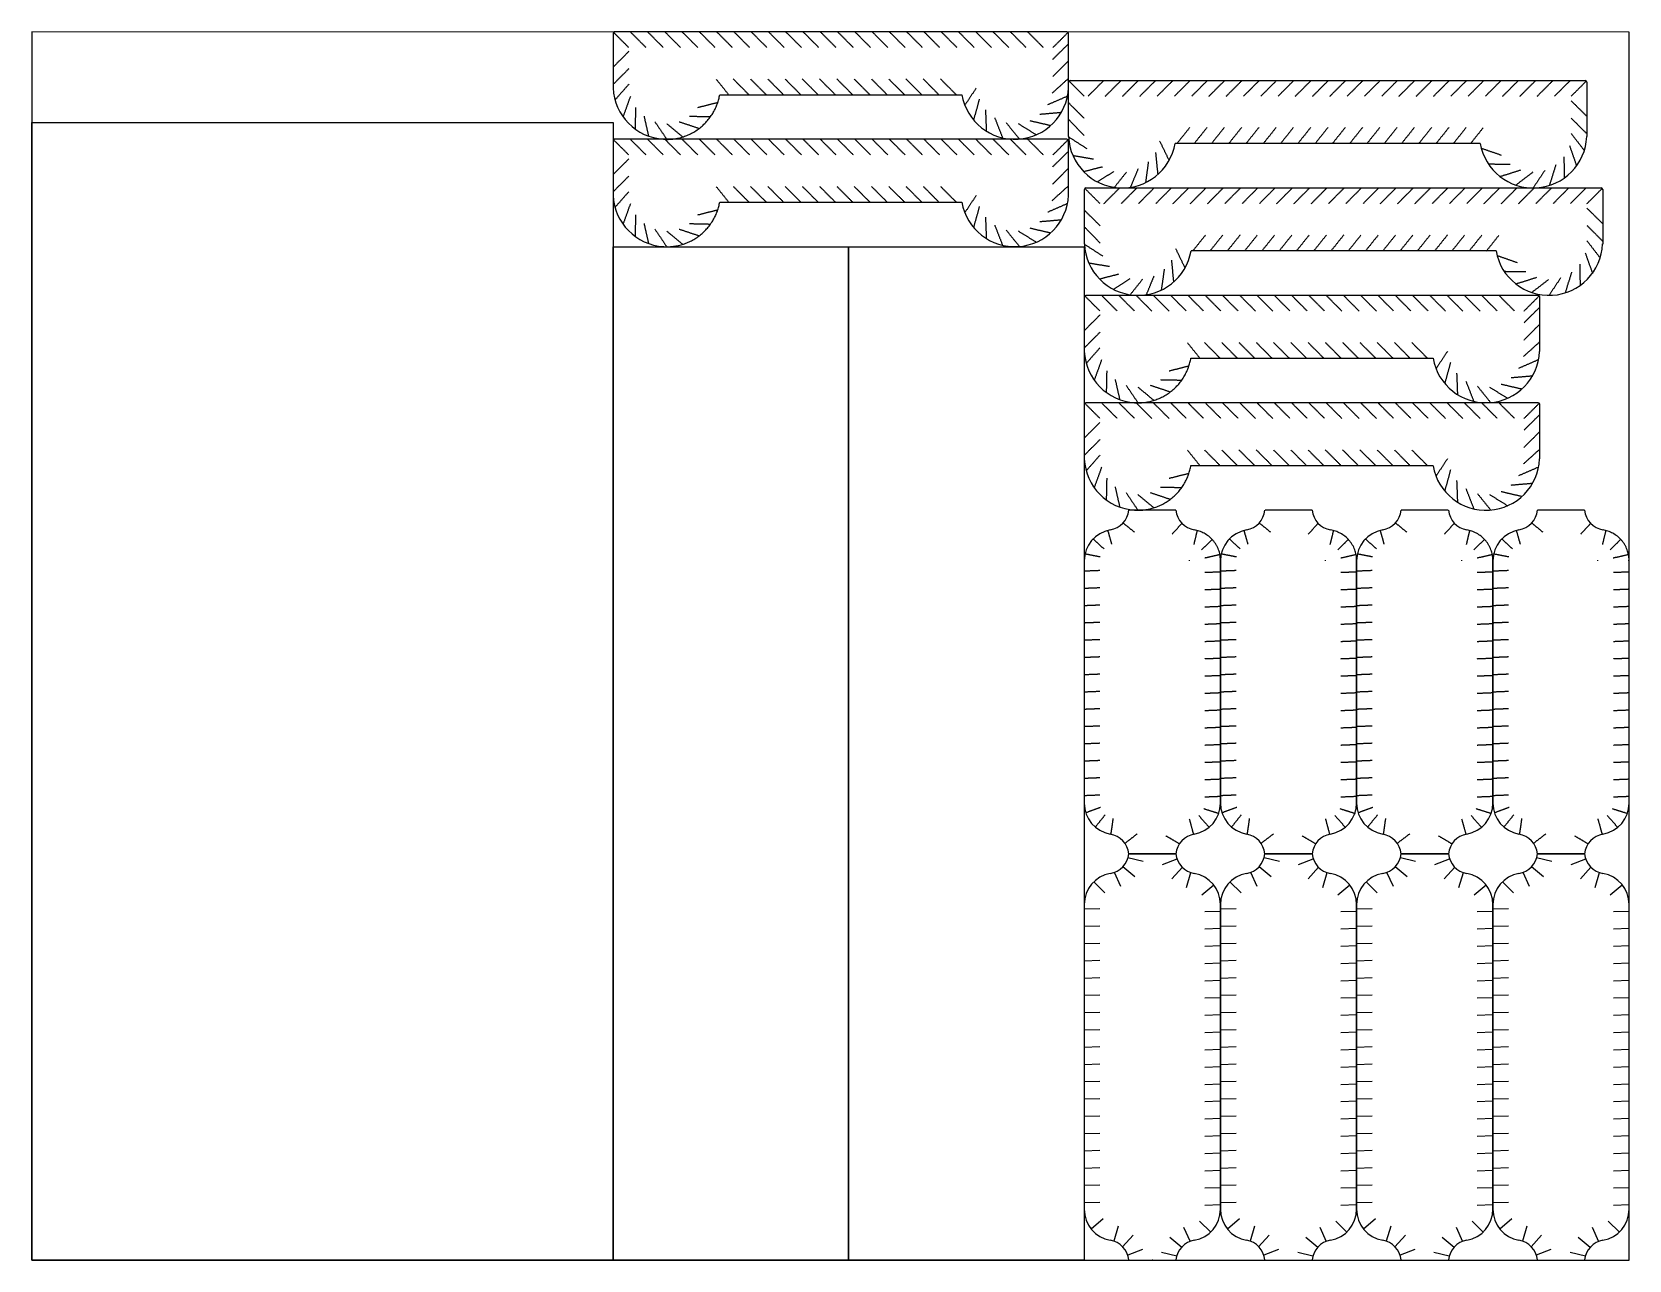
# Model space of a CAD drawing. Header units: millimetres. Extents: x 25101 to 26118, y 707 to 1489.
import ezdxf

# ---------------------------------------------------------------- set-up
doc = ezdxf.new("R2010")
doc.units = ezdxf.units.MM
doc.header["$MEASUREMENT"] = 0
doc.layers.add('Default', color=18, linetype='Continuous', true_color=0x000000)

msp = doc.modelspace()

# ---------------------------------------------------------------- linework, layer by layer
at = {"layer": 'Default'}
for p, q in [((25470.9, 1488.2), (25470.9, 1453.5)), ((25759.9, 1489.2), (25471.9, 1489.2)), ((25760.9, 1453.5), (25760.9, 1488.2)), ((25760.9, 1422.5), (25760.9, 1457.2)), ((25761.9, 1458.2), (26089.9, 1458.2)), ((26090.9, 1457.2), (26090.9, 1422.5)), ((25538.8, 1449.2), (25693, 1449.2)), ((25470.9, 1419.8), (25470.9, 1385.1)), ((25759.9, 1420.8), (25471.9, 1420.8)), ((25760.9, 1385.1), (25760.9, 1419.8)), ((26023, 1418.2), (25828.8, 1418.2)), ((25771, 1354.1), (25771, 1388.8)), ((25772, 1389.8), (26100, 1389.8)), ((26101, 1388.8), (26101, 1354.1)), ((25538.8, 1380.8), (25693, 1380.8)), ((26033.1, 1349.8), (25838.9, 1349.8)), ((25770.9, 1320.4), (25770.9, 1285.7)), ((26059.9, 1321.4), (25771.9, 1321.4)), ((26060.9, 1285.7), (26060.9, 1320.4)), ((25838.8, 1281.4), (25993, 1281.4)), ((25770.9, 1252), (25770.9, 1217.3)), ((26059.9, 1253), (25771.9, 1253)), ((26060.9, 1217.3), (26060.9, 1252)), ((25838.8, 1213), (25993, 1213)), ((25770.9, 1152.8), (25770.9, 1152.8)), ((25770.9, 1152.3), (25770.9, 998)), ((25857.6, 1152.8), (25857.6, 1152.8)), ((25857.6, 1152.8), (25857.6, 1152.8)), ((25857.6, 998), (25857.6, 1152.3)), ((25857.6, 1152.3), (25857.6, 998)), ((25944.3, 1152.8), (25944.3, 1152.8)), ((25944.3, 1152.8), (25944.3, 1152.8)), ((25944.3, 998), (25944.3, 1152.3)), ((25944.3, 1152.3), (25944.3, 998)), ((26031.1, 1152.8), (26031.1, 1152.8)), ((26031.1, 1152.8), (26031.1, 1152.8)), ((26031.1, 998), (26031.1, 1152.3)), ((26031.1, 1152.3), (26031.1, 998)), ((26117.8, 1152.8), (26117.8, 1152.8)), ((26117.8, 998), (26117.8, 1152.3)), ((25819.3, 965.8), (25809.3, 965.8)), ((25906, 965.8), (25896, 965.8)), ((25992.7, 965.8), (25982.7, 965.8)), ((26079.4, 965.8), (26069.4, 965.8)), ((25770.9, 933.5), (25770.9, 739.3)), ((25857.6, 933.5), (25857.6, 739.3)), ((25857.6, 739.3), (25857.6, 933.5)), ((25944.3, 933.5), (25944.3, 739.3)), ((25944.3, 739.3), (25944.3, 933.5)), ((26031.1, 933.5), (26031.1, 739.3)), ((26031.1, 739.3), (26031.1, 933.5)), ((26117.8, 739.3), (26117.8, 933.5))]:
    msp.add_line(p, q, dxfattribs=at)
for points in [[(26117.8, 707), (26117.8, 1489.1), (25100.9, 1489.2), (25100.9, 707), (26117.8, 707)], [(25470.9, 1431.5), (25470.9, 707), (25100.9, 707), (25100.9, 1431.5), (25470.9, 1431.5)], [(25620.9, 1352.4), (25620.9, 707), (25470.9, 707), (25470.9, 1352.4), (25620.9, 1352.4)], [(25770.9, 1352.4), (25770.9, 707), (25620.9, 707), (25620.9, 1352.4), (25770.9, 1352.4)], [(25829.3, 1184.5), (25799.2, 1184.5)], [(25916, 1184.5), (25886, 1184.5)], [(26002.7, 1184.5), (25972.7, 1184.5)], [(26089.5, 1184.5), (26059.4, 1184.5)], [(25803.1, 951.1), (25795.5, 957.5)], [(25808.5, 960.9), (25798.7, 963.2)], [(25799.2, 965.8), (25829.3, 965.8)], [(25829.3, 965.8), (25799.2, 965.8)], [(25809.3, 965.8), (25819.3, 965.8)], [(25820.7, 958.9), (25830, 962.6)], [(25826.7, 949.7), (25833.4, 957.2)], [(25889.9, 951.1), (25882.2, 957.5)], [(25895.2, 960.9), (25885.5, 963.2)], [(25886, 965.8), (25916, 965.8)], [(25916, 965.8), (25886, 965.8)], [(25907.4, 958.9), (25916.7, 962.6)], [(25913.4, 949.7), (25920.1, 957.2)], [(25976.6, 951.1), (25968.9, 957.5)], [(25981.9, 960.9), (25972.2, 963.2)], [(25972.7, 965.8), (26002.7, 965.8)], [(26002.7, 965.8), (25972.7, 965.8)], [(25994.1, 958.9), (26003.4, 962.6)], [(26000.1, 949.7), (26006.8, 957.2)], [(26063.3, 951.1), (26055.6, 957.5)], [(26068.6, 960.9), (26058.9, 963.2)], [(26059.4, 965.8), (26089.5, 965.8)], [(26089.5, 965.8), (26059.4, 965.8)], [(26080.9, 958.9), (26090.2, 962.6)], [(26086.8, 949.7), (26093.5, 957.2)], [(25784.1, 940.8), (25776.9, 947.8)], [(25794.2, 944.8), (25790.2, 953.9)], [(25836.1, 944.2), (25838.8, 953.8)], [(25845.7, 939.5), (25853.4, 945.9)], [(25870.8, 940.8), (25863.6, 947.8)], [(25880.9, 944.8), (25876.9, 953.9)], [(25922.8, 944.2), (25925.5, 953.8)], [(25932.4, 939.5), (25940.1, 945.9)], [(25957.5, 940.8), (25950.3, 947.8)], [(25967.7, 944.8), (25963.6, 953.9)], [(26009.5, 944.2), (26012.3, 953.8)], [(26019.1, 939.5), (26026.8, 945.9)], [(26044.3, 940.8), (26037.1, 947.8)], [(26054.4, 944.8), (26050.3, 953.9)], [(26096.2, 944.2), (26099, 953.8)], [(26105.8, 939.5), (26113.5, 945.9)], [(25780.9, 930.7), (25770.9, 930.4)], [(25847.6, 928.9), (25857.6, 929.3)], [(25867.6, 930.7), (25857.6, 930.4)], [(25934.3, 928.9), (25944.3, 929.3)], [(25954.3, 930.7), (25944.3, 930.4)], [(26021.1, 928.9), (26031.1, 929.3)], [(26041.1, 930.7), (26031.1, 930.4)], [(26107.8, 928.9), (26117.8, 929.3)], [(25780.9, 919.7), (25770.9, 919.4)], [(25847.6, 917.9), (25857.6, 918.3)], [(25867.6, 919.7), (25857.6, 919.4)], [(25934.3, 917.9), (25944.3, 918.3)], [(25954.3, 919.7), (25944.3, 919.4)], [(26021.1, 917.9), (26031.1, 918.3)], [(26041.1, 919.7), (26031.1, 919.4)], [(26107.8, 917.9), (26117.8, 918.3)], [(25780.9, 908.7), (25770.9, 908.4)], [(25847.6, 906.9), (25857.6, 907.3)], [(25867.6, 908.7), (25857.6, 908.4)], [(25934.3, 906.9), (25944.3, 907.3)], [(25954.3, 908.7), (25944.3, 908.4)], [(26021.1, 906.9), (26031.1, 907.3)], [(26041.1, 908.7), (26031.1, 908.4)], [(26107.8, 906.9), (26117.8, 907.3)], [(25780.9, 897.7), (25770.9, 897.4)], [(25847.6, 895.9), (25857.6, 896.3)], [(25867.6, 897.7), (25857.6, 897.4)], [(25934.3, 895.9), (25944.3, 896.3)], [(25954.3, 897.7), (25944.3, 897.4)], [(26021.1, 895.9), (26031.1, 896.3)], [(26041.1, 897.7), (26031.1, 897.4)], [(26107.8, 895.9), (26117.8, 896.3)], [(25780.9, 886.7), (25770.9, 886.4)], [(25847.6, 884.9), (25857.6, 885.3)], [(25867.6, 886.7), (25857.6, 886.4)], [(25934.3, 884.9), (25944.3, 885.3)], [(25954.3, 886.7), (25944.3, 886.4)], [(26021.1, 884.9), (26031.1, 885.3)], [(26041.1, 886.7), (26031.1, 886.4)], [(26107.8, 884.9), (26117.8, 885.3)], [(25780.9, 875.7), (25770.9, 875.4)], [(25867.6, 875.7), (25857.6, 875.4)], [(25954.3, 875.7), (25944.3, 875.4)], [(26041.1, 875.7), (26031.1, 875.4)], [(25780.9, 864.7), (25770.9, 864.4)], [(25847.6, 873.9), (25857.6, 874.3)], [(25867.6, 864.7), (25857.6, 864.4)], [(25934.3, 873.9), (25944.3, 874.3)], [(25954.3, 864.7), (25944.3, 864.4)], [(26021.1, 873.9), (26031.1, 874.3)], [(26041.1, 864.7), (26031.1, 864.4)], [(26107.8, 873.9), (26117.8, 874.3)], [(25847.6, 862.9), (25857.6, 863.3)], [(25934.3, 862.9), (25944.3, 863.3)], [(26021.1, 862.9), (26031.1, 863.3)], [(26107.8, 862.9), (26117.8, 863.3)], [(25780.9, 853.7), (25770.9, 853.4)], [(25847.6, 851.9), (25857.6, 852.3)], [(25867.6, 853.7), (25857.6, 853.4)], [(25934.3, 851.9), (25944.3, 852.3)], [(25954.3, 853.7), (25944.3, 853.4)], [(26021.1, 851.9), (26031.1, 852.3)], [(26041.1, 853.7), (26031.1, 853.4)], [(26107.8, 851.9), (26117.8, 852.3)], [(25780.9, 842.7), (25770.9, 842.4)], [(25847.6, 840.9), (25857.6, 841.3)], [(25867.6, 842.7), (25857.6, 842.4)], [(25934.3, 840.9), (25944.3, 841.3)], [(25954.3, 842.7), (25944.3, 842.4)], [(26021.1, 840.9), (26031.1, 841.3)], [(26041.1, 842.7), (26031.1, 842.4)], [(26107.8, 840.9), (26117.8, 841.3)], [(25780.9, 831.7), (25770.9, 831.4)], [(25847.6, 829.9), (25857.6, 830.3)], [(25867.6, 831.7), (25857.6, 831.4)], [(25934.3, 829.9), (25944.3, 830.3)], [(25954.3, 831.7), (25944.3, 831.4)], [(26021.1, 829.9), (26031.1, 830.3)], [(26041.1, 831.7), (26031.1, 831.4)], [(26107.8, 829.9), (26117.8, 830.3)], [(25780.9, 820.7), (25770.9, 820.4)], [(25847.6, 818.9), (25857.6, 819.3)], [(25867.6, 820.7), (25857.6, 820.4)], [(25934.3, 818.9), (25944.3, 819.3)], [(25954.3, 820.7), (25944.3, 820.4)], [(26021.1, 818.9), (26031.1, 819.3)], [(26041.1, 820.7), (26031.1, 820.4)], [(26107.8, 818.9), (26117.8, 819.3)], [(25780.9, 809.7), (25770.9, 809.4)], [(25847.6, 807.9), (25857.6, 808.3)], [(25867.6, 809.7), (25857.6, 809.4)], [(25934.3, 807.9), (25944.3, 808.3)], [(25954.3, 809.7), (25944.3, 809.4)], [(26021.1, 807.9), (26031.1, 808.3)], [(26041.1, 809.7), (26031.1, 809.4)], [(26107.8, 807.9), (26117.8, 808.3)], [(25780.9, 798.7), (25770.9, 798.4)], [(25847.6, 796.9), (25857.6, 797.3)], [(25867.6, 798.7), (25857.6, 798.4)], [(25934.3, 796.9), (25944.3, 797.3)], [(25954.3, 798.7), (25944.3, 798.4)], [(26021.1, 796.9), (26031.1, 797.3)], [(26041.1, 798.7), (26031.1, 798.4)], [(26107.8, 796.9), (26117.8, 797.3)], [(25780.9, 787.7), (25770.9, 787.4)], [(25847.6, 785.9), (25857.6, 786.3)], [(25867.6, 787.7), (25857.6, 787.4)], [(25934.3, 785.9), (25944.3, 786.3)], [(25954.3, 787.7), (25944.3, 787.4)], [(26021.1, 785.9), (26031.1, 786.3)], [(26041.1, 787.7), (26031.1, 787.4)], [(26107.8, 785.9), (26117.8, 786.3)], [(25780.9, 776.7), (25770.9, 776.4)], [(25847.6, 774.9), (25857.6, 775.3)], [(25867.6, 776.7), (25857.6, 776.4)], [(25934.3, 774.9), (25944.3, 775.3)], [(25954.3, 776.7), (25944.3, 776.4)], [(26021.1, 774.9), (26031.1, 775.3)], [(26041.1, 776.7), (26031.1, 776.4)], [(26107.8, 774.9), (26117.8, 775.3)], [(25780.9, 765.7), (25770.9, 765.4)], [(25847.6, 763.9), (25857.6, 764.3)], [(25867.6, 765.7), (25857.6, 765.4)], [(25934.3, 763.9), (25944.3, 764.3)], [(25954.3, 765.7), (25944.3, 765.4)], [(26021.1, 763.9), (26031.1, 764.3)], [(26041.1, 765.7), (26031.1, 765.4)], [(26107.8, 763.9), (26117.8, 764.3)], [(25780.9, 754.7), (25770.9, 754.4)], [(25847.6, 752.9), (25857.6, 753.3)], [(25867.6, 754.7), (25857.6, 754.4)], [(25934.3, 752.9), (25944.3, 753.3)], [(25954.3, 754.7), (25944.3, 754.4)], [(26021.1, 752.9), (26031.1, 753.3)], [(26041.1, 754.7), (26031.1, 754.4)], [(26107.8, 752.9), (26117.8, 753.3)], [(25780.9, 743.7), (25770.9, 743.4)], [(25867.6, 743.7), (25857.6, 743.4)], [(25954.3, 743.7), (25944.3, 743.4)], [(26041.1, 743.7), (26031.1, 743.4)], [(25783, 733.2), (25775.4, 726.7)], [(25847.6, 741.9), (25857.6, 742.3)], [(25869.7, 733.2), (25862.1, 726.7)], [(25934.3, 741.9), (25944.3, 742.3)], [(25956.4, 733.2), (25948.8, 726.7)], [(26021.1, 741.9), (26031.1, 742.3)], [(26043.1, 733.2), (26035.5, 726.7)], [(26107.8, 741.9), (26117.8, 742.3)], [(25792.6, 728.6), (25789.8, 719)], [(25802, 722.9), (25795.2, 715.5)], [(25834.2, 727.9), (25838.3, 718.8)], [(25844.3, 731.8), (25851.4, 724.8)], [(25879.3, 728.6), (25876.5, 719)], [(25888.7, 722.9), (25881.9, 715.5)], [(25920.9, 727.9), (25925, 718.8)], [(25931, 731.8), (25938.1, 724.8)], [(25966.1, 728.6), (25963.2, 719)], [(25975.4, 722.9), (25968.6, 715.5)], [(26007.6, 727.9), (26011.7, 718.8)], [(26017.8, 731.8), (26024.9, 724.8)], [(26052.8, 728.6), (26050, 719)], [(26062.1, 722.9), (26055.4, 715.5)], [(26094.3, 727.9), (26098.4, 718.8)], [(26104.5, 731.8), (26111.6, 724.8)], [(25807.9, 713.8), (25798.6, 710.1)], [(25820.1, 712), (25829.8, 709.6)], [(25825.3, 721.6), (25833, 715.2)], [(25894.6, 713.8), (25885.3, 710.1)], [(25906.8, 712), (25916.5, 709.6)], [(25912, 721.6), (25919.7, 715.2)], [(25981.3, 713.8), (25972, 710.1)], [(25993.5, 712), (26003.3, 709.6)], [(25998.7, 721.6), (26006.4, 715.2)], [(26068, 713.8), (26058.7, 710.1)], [(26080.3, 712), (26090, 709.6)], [(26085.4, 721.6), (26093.1, 715.2)], [(25117.8, 707), (26117.8, 707)], [(25799.2, 707), (25809.3, 707)], [(25809.3, 707), (25819.3, 707)], [(25819.3, 707), (25829.3, 707)], [(25886, 707), (25896, 707)], [(25896, 707), (25906, 707)], [(25906, 707), (25916, 707)], [(25972.7, 707), (25982.7, 707)], [(25982.7, 707), (25992.7, 707)], [(25992.7, 707), (26002.7, 707)], [(26059.4, 707), (26069.4, 707)], [(26069.4, 707), (26079.4, 707)], [(26079.4, 707), (26089.5, 707)]]:
    msp.add_lwpolyline(points, dxfattribs=at)
for centre, radius, start, end in [((25471.9, 1488.2), 1, 90, 180), ((25759.9, 1488.2), 1, 0, 90), ((25761.9, 1457.2), 1, 90, 180), ((26089.9, 1457.2), 1, 0, 90), ((25471.7, 1453.5), 0.839, 180, 182.9971), ((25505.1, 1455), 34.2, 182.5152, 266.5834), ((25726.7, 1455), 34.2, 189.7618, 357.4997), ((25759.9, 1453.5), 1, 357.4997, 0), ((25471.9, 1419.8), 1, 90, 180), ((25759.9, 1419.8), 1, 0, 90), ((25761.9, 1422.5), 1, 180, 182.5003), ((25795.1, 1424), 34.2, 182.5003, 350.2382), ((26056.7, 1424), 34.2, 189.7618, 357.4997), ((26089.9, 1422.5), 1, 357.4997, 0), ((25471.7, 1385.1), 0.839, 180, 182.9971), ((25505.1, 1386.6), 34.2, 182.5152, 266.5834), ((25726.7, 1386.6), 34.2, 189.7618, 357.4997), ((25759.9, 1385.1), 1, 357.4997, 0), ((25772, 1388.8), 1, 90, 180), ((26100, 1388.8), 1, 0, 90), ((25772, 1354.1), 1, 180, 182.5003), ((25805.2, 1355.6), 34.2, 182.5003, 350.2382), ((26066.8, 1355.6), 34.2, 189.7618, 357.4997), ((26100, 1354.1), 1, 357.4997, 0), ((25771.9, 1320.4), 1, 90, 180), ((26059.9, 1320.4), 1, 0, 90), ((25771.7, 1285.7), 0.839, 180, 182.9971), ((25805.1, 1287.2), 34.2, 182.5152, 266.5834), ((26026.7, 1287.2), 34.2, 189.7618, 357.4997), ((26059.9, 1285.7), 1, 357.4997, 0), ((25771.9, 1252), 1, 90, 180), ((26059.9, 1252), 1, 0, 90), ((25771.7, 1217.3), 0.839, 180, 182.9971), ((25805.1, 1218.7), 34.2, 182.5152, 266.5834), ((26026.7, 1218.7), 34.2, 189.7618, 357.4997), ((26059.9, 1217.3), 1, 357.4997, 0), ((25785.1, 1186), 14.2, 279.7618, 354.1709), ((25843.4, 1186), 14.2, 185.829, 260.2382), ((25871.8, 1186), 14.2, 279.7618, 354.1709), ((25930.1, 1186), 14.2, 185.829, 260.2382), ((25958.5, 1186), 14.2, 279.7618, 354.1709), ((26016.9, 1186), 14.2, 185.829, 260.2382), ((26045.3, 1186), 14.2, 279.7618, 354.1709), ((26103.6, 1186), 14.2, 185.829, 260.2382), ((25790.9, 1152.3), 20, 99.7618, 180), ((25877.6, 1152.3), 20, 99.7618, 180), ((25964.3, 1152.3), 20, 99.7618, 180), ((26051.1, 1152.3), 20, 99.7618, 180), ((1214757.8, 1152.5), 1188986.9, 179.9999884, 180.000011), ((890182, 1152.5), 864344.4, 179.9999841, 180.0000152), ((-1432134.7, 1152.5), 1457992.3, 359.9999911, 0.0000096), ((1214844.5, 1152.5), 1188986.9, 179.9999884, 180.000011), ((890268.7, 1152.5), 864344.4, 179.9999841, 180.0000152), ((-1432048, 1152.5), 1457992.3, 359.9999911, 0.0000096), ((1214931.2, 1152.5), 1188986.9, 179.9999884, 180.000011), ((890355.4, 1152.5), 864344.4, 179.9999841, 180.0000152), ((-1431961.3, 1152.5), 1457992.3, 359.9999911, 0.0000096), ((1215018, 1152.5), 1188986.9, 179.9999884, 180.000011), ((890442.1, 1152.5), 864344.4, 179.9999841, 180.0000152), ((-1431874.6, 1152.5), 1457992.3, 359.9999911, 0.0000096), ((25790.9, 998), 20, 180, 260.2382), ((25837.6, 998), 20, 279.7618, 0), ((25877.6, 998), 20, 180, 260.2382), ((25924.3, 998), 20, 279.7618, 0), ((25964.3, 998), 20, 180, 260.2382), ((26011.1, 998), 20, 279.7618, 0), ((26051.1, 998), 20, 180, 260.2382), ((26097.8, 998), 20, 279.7618, 0), ((25785.1, 964.3), 14.2, 5.829, 80.2382), ((25843.4, 964.3), 14.2, 99.7618, 174.171), ((25871.8, 964.3), 14.2, 5.829, 80.2382), ((25930.1, 964.3), 14.2, 99.7618, 174.171), ((25958.5, 964.3), 14.2, 5.829, 80.2382), ((26016.9, 964.3), 14.2, 99.7618, 174.171), ((26045.3, 964.3), 14.2, 5.829, 80.2382), ((26103.6, 964.3), 14.2, 99.7618, 174.171), ((25785.1, 967.2), 14.2, 279.7618, 354.171), ((25843.4, 967.2), 14.2, 185.829, 260.2382), ((25871.8, 967.2), 14.2, 279.7618, 354.171), ((25930.1, 967.2), 14.2, 185.829, 260.2382), ((25958.5, 967.2), 14.2, 279.7618, 354.171), ((26016.9, 967.2), 14.2, 185.829, 260.2382), ((26045.3, 967.2), 14.2, 279.7618, 354.171), ((26103.6, 967.2), 14.2, 185.829, 260.2382), ((25790.9, 933.5), 20, 99.7618, 180), ((25837.6, 933.5), 20, 360, 80.2382), ((25877.6, 933.5), 20, 99.7618, 180), ((25924.3, 933.5), 20, 360, 80.2382), ((25964.3, 933.5), 20, 99.7618, 180), ((26011.1, 933.5), 20, 360, 80.2382), ((26051.1, 933.5), 20, 99.7618, 180), ((26097.8, 933.5), 20, 360, 80.2382), ((25790.9, 739.3), 20, 180, 260.2382), ((25837.6, 739.3), 20, 279.7618, 0), ((25877.6, 739.3), 20, 180, 260.2382), ((25924.3, 739.3), 20, 279.7618, 0), ((25964.3, 739.3), 20, 180, 260.2382), ((26011.1, 739.3), 20, 279.7618, 0), ((26051.1, 739.3), 20, 180, 260.2382), ((26097.8, 739.3), 20, 279.7618, 0), ((25785.1, 705.6), 14.2, 5.829, 80.2382), ((25843.4, 705.6), 14.2, 99.7618, 174.171), ((25871.8, 705.6), 14.2, 5.829, 80.2382), ((25930.1, 705.6), 14.2, 99.7618, 174.171), ((25958.5, 705.6), 14.2, 5.829, 80.2382), ((26016.9, 705.6), 14.2, 99.7618, 174.171), ((26045.3, 705.6), 14.2, 5.829, 80.2382), ((26103.6, 705.6), 14.2, 99.7618, 174.171)]:
    msp.add_arc(centre, radius, start, end, dxfattribs=at)
for points in [[(25480.9, 1479.2), (25476.1, 1484), (25471.2, 1488.9)], [(25491.9, 1479.2), (25486.9, 1484.2), (25481.9, 1489.2)], [(25502.9, 1479.2), (25497.9, 1484.2), (25492.9, 1489.2)], [(25513.9, 1479.2), (25508.9, 1484.2), (25503.9, 1489.2)], [(25524.9, 1479.2), (25519.9, 1484.2), (25514.9, 1489.2)], [(25535.9, 1479.2), (25530.9, 1484.2), (25525.9, 1489.2)], [(25546.9, 1479.2), (25541.9, 1484.2), (25536.9, 1489.2)], [(25557.9, 1479.2), (25552.9, 1484.2), (25547.9, 1489.2)], [(25568.9, 1479.2), (25563.9, 1484.2), (25558.9, 1489.2)], [(25579.9, 1479.2), (25574.9, 1484.2), (25569.9, 1489.2)], [(25590.9, 1479.2), (25585.9, 1484.2), (25580.9, 1489.2)], [(25601.9, 1479.2), (25596.9, 1484.2), (25591.9, 1489.2)], [(25612.9, 1479.2), (25607.9, 1484.2), (25602.9, 1489.2)], [(25623.9, 1479.2), (25618.9, 1484.2), (25613.9, 1489.2)], [(25634.9, 1479.2), (25629.9, 1484.2), (25624.9, 1489.2)], [(25645.9, 1479.2), (25640.9, 1484.2), (25635.9, 1489.2)], [(25656.9, 1479.2), (25651.9, 1484.2), (25646.9, 1489.2)], [(25667.9, 1479.2), (25662.9, 1484.2), (25657.9, 1489.2)], [(25678.9, 1479.2), (25673.9, 1484.2), (25668.9, 1489.2)], [(25689.9, 1479.2), (25684.9, 1484.2), (25679.9, 1489.2)], [(25700.9, 1479.2), (25695.9, 1484.2), (25690.9, 1489.2)], [(25711.9, 1479.2), (25706.9, 1484.2), (25701.9, 1489.2)], [(25722.9, 1479.2), (25717.9, 1484.2), (25712.9, 1489.2)], [(25733.9, 1479.2), (25728.9, 1484.2), (25723.9, 1489.2)], [(25744.9, 1479.2), (25739.9, 1484.2), (25734.9, 1489.2)], [(25750.9, 1479.2), (25755.8, 1484), (25760.6, 1488.9)], [(25480.9, 1476.7), (25475.9, 1471.7), (25470.9, 1466.7)], [(25750.9, 1471.7), (25755.9, 1476.7), (25760.9, 1481.6)], [(25480.9, 1465.7), (25475.9, 1460.7), (25470.9, 1455.7)], [(25750.9, 1460.7), (25755.9, 1465.8), (25760.9, 1470.8)], [(25480.9, 1455.8), (25476.5, 1450.8), (25472.1, 1445.8)], [(25536.6, 1459), (25540.6, 1454.1), (25544.5, 1449.2)], [(25547.4, 1459.2), (25552.4, 1454.2), (25557.4, 1449.2)], [(25558.4, 1459.2), (25563.4, 1454.2), (25568.4, 1449.2)], [(25569.4, 1459.2), (25574.4, 1454.2), (25579.4, 1449.2)], [(25580.4, 1459.2), (25585.4, 1454.2), (25590.4, 1449.2)], [(25591.4, 1459.2), (25596.4, 1454.2), (25601.4, 1449.2)], [(25602.4, 1459.2), (25607.4, 1454.2), (25612.4, 1449.2)], [(25613.4, 1459.2), (25618.4, 1454.2), (25623.4, 1449.2)], [(25624.4, 1459.2), (25629.4, 1454.2), (25634.4, 1449.2)], [(25635.4, 1459.2), (25640.4, 1454.2), (25645.4, 1449.2)], [(25646.4, 1459.2), (25651.4, 1454.2), (25656.5, 1449.2)], [(25657.4, 1459.2), (25662.4, 1454.2), (25667.4, 1449.2)], [(25668.4, 1459.2), (25673.4, 1454.2), (25678.3, 1449.2)], [(25679.4, 1459.2), (25684.4, 1454.2), (25689.4, 1449.2)], [(25750.5, 1450.2), (25755.7, 1454.9), (25760.9, 1459.6)], [(25770.9, 1448.2), (25766.1, 1453), (25761.2, 1457.9)], [(25773.3, 1448.2), (25778.3, 1453.2), (25783.3, 1458.2)], [(25784.3, 1448.2), (25789.3, 1453.2), (25794.3, 1458.2)], [(25795.3, 1448.2), (25800.3, 1453.2), (25805.3, 1458.2)], [(25806.3, 1448.2), (25811.3, 1453.2), (25816.3, 1458.2)], [(25817.3, 1448.2), (25822.3, 1453.2), (25827.3, 1458.2)], [(25828.3, 1448.2), (25833.3, 1453.2), (25838.3, 1458.2)], [(25839.3, 1448.2), (25844.3, 1453.2), (25849.3, 1458.2)], [(25850.3, 1448.2), (25855.3, 1453.2), (25860.3, 1458.2)], [(25861.3, 1448.2), (25866.3, 1453.2), (25871.3, 1458.2)], [(25872.3, 1448.2), (25877.3, 1453.2), (25882.3, 1458.2)], [(25883.3, 1448.2), (25888.3, 1453.2), (25893.3, 1458.2)], [(25894.3, 1448.2), (25899.3, 1453.2), (25904.3, 1458.2)], [(25905.3, 1448.2), (25910.3, 1453.2), (25915.3, 1458.2)], [(25916.3, 1448.2), (25921.3, 1453.2), (25926.3, 1458.2)], [(25927.3, 1448.2), (25932.3, 1453.2), (25937.3, 1458.2)], [(25938.3, 1448.2), (25943.3, 1453.2), (25948.3, 1458.2)], [(25949.3, 1448.2), (25954.3, 1453.2), (25959.3, 1458.2)], [(25960.3, 1448.2), (25965.3, 1453.2), (25970.3, 1458.2)], [(25971.3, 1448.2), (25976.3, 1453.2), (25981.3, 1458.2)], [(25982.3, 1448.2), (25987.3, 1453.2), (25992.3, 1458.2)], [(25993.3, 1448.2), (25998.3, 1453.2), (26003.3, 1458.2)], [(26004.3, 1448.2), (26009.3, 1453.2), (26014.3, 1458.2)], [(26015.3, 1448.2), (26020.3, 1453.2), (26025.3, 1458.2)], [(26026.3, 1448.2), (26031.3, 1453.2), (26036.3, 1458.2)], [(26037.3, 1448.2), (26042.3, 1453.2), (26047.3, 1458.2)], [(26048.3, 1448.2), (26053.3, 1453.2), (26058.3, 1458.2)], [(26059.3, 1448.2), (26064.3, 1453.2), (26069.3, 1458.2)], [(26070.3, 1448.2), (26075.3, 1453.2), (26080.3, 1458.2)], [(26080.9, 1448.2), (26085.7, 1453), (26090.6, 1457.9)], [(25481.9, 1448.1), (25479.6, 1441.6), (25477.2, 1435.1)], [(25524.9, 1441.1), (25531.2, 1442.7), (25537.6, 1444.3)], [(25702.1, 1453.4), (25698.5, 1448), (25694.9, 1442.5)], [(25704.1, 1446.4), (25702.3, 1439.8), (25700.4, 1433.1)], [(25747.7, 1442.9), (25754, 1445.6), (25760.3, 1448.4)], [(25770.9, 1434.1), (25765.9, 1439.1), (25760.9, 1444)], [(26080.9, 1445.3), (26085.9, 1440.4), (26090.9, 1435.4)], [(25485.2, 1441.1), (25485.1, 1434.2), (25484.9, 1427.3)], [(25490.6, 1435.6), (25492, 1429.2), (25493.5, 1422.8)], [(25519.5, 1435.5), (25526.2, 1435.4), (25533, 1435.2)], [(25708, 1439.6), (25708.3, 1432.8), (25708.5, 1426)], [(25713.9, 1434.5), (25716.4, 1428.1), (25718.9, 1421.7)], [(25742.7, 1436.8), (25749.6, 1437.4), (25756.5, 1438)], [(26080.9, 1434.3), (26085.9, 1429.3), (26090.9, 1424.3)], [(25497.5, 1432), (25501.3, 1426.4), (25505.1, 1420.8)], [(25505.1, 1430.8), (25510.2, 1426.5), (25515.3, 1422.3)], [(25512.9, 1432), (25519.3, 1429.9), (25525.8, 1427.7)], [(25721.2, 1431.4), (25725.4, 1426.1), (25729.7, 1420.9)], [(25728.9, 1430.8), (25734.7, 1427.2), (25740.5, 1423.6)], [(25736.3, 1432.7), (25743, 1431.1), (25749.7, 1429.6)], [(25770.9, 1423.1), (25765.9, 1428.3), (25760.9, 1433.4)], [(25838, 1428.2), (25834, 1423.2), (25830, 1418.2)], [(25849, 1428.2), (25845, 1423.2), (25841, 1418.2)], [(25860, 1428.2), (25856, 1423.2), (25852, 1418.2)], [(25871, 1428.2), (25867, 1423.2), (25863, 1418.2)], [(25882, 1428.2), (25878, 1423.2), (25874, 1418.2)], [(25893, 1428.2), (25889, 1423.2), (25885, 1418.2)], [(25904, 1428.2), (25900, 1423.2), (25896, 1418.2)], [(25915, 1428.2), (25911, 1423.2), (25907, 1418.2)], [(25926, 1428.2), (25922, 1423.2), (25918, 1418.2)], [(25937, 1428.2), (25933, 1423.2), (25929, 1418.2)], [(25948, 1428.2), (25944, 1423.2), (25940, 1418.2)], [(25959, 1428.2), (25955, 1423.2), (25951, 1418.2)], [(25970, 1428.2), (25966, 1423.2), (25962, 1418.2)], [(25981, 1428.2), (25977, 1423.2), (25973, 1418.2)], [(25992, 1428.2), (25988, 1423.2), (25984, 1418.2)], [(26003, 1428.2), (25999, 1423.2), (25995, 1418.2)], [(26014, 1428.2), (26010, 1423.2), (26006, 1418.2)], [(26024.8, 1428), (26020.8, 1423), (26016.8, 1418)], [(26080.9, 1424.5), (26085.1, 1419.1), (26089.3, 1413.6)], [(25480.9, 1410.8), (25476.1, 1415.6), (25471.2, 1420.5)], [(25491.9, 1410.8), (25486.9, 1415.8), (25481.9, 1420.8)], [(25502.9, 1410.8), (25497.9, 1415.8), (25492.9, 1420.8)], [(25513.9, 1410.8), (25508.9, 1415.8), (25503.9, 1420.8)], [(25524.9, 1410.8), (25519.9, 1415.8), (25514.9, 1420.8)], [(25535.9, 1410.8), (25530.9, 1415.8), (25525.9, 1420.8)], [(25546.9, 1410.8), (25541.9, 1415.8), (25536.9, 1420.8)], [(25557.9, 1410.8), (25552.9, 1415.8), (25547.9, 1420.8)], [(25568.9, 1410.8), (25563.9, 1415.8), (25558.9, 1420.8)], [(25579.9, 1410.8), (25574.9, 1415.8), (25569.9, 1420.8)], [(25590.9, 1410.8), (25585.9, 1415.8), (25580.9, 1420.8)], [(25601.9, 1410.8), (25596.9, 1415.8), (25591.9, 1420.8)], [(25612.9, 1410.8), (25607.9, 1415.8), (25602.9, 1420.8)], [(25623.9, 1410.8), (25618.9, 1415.8), (25613.9, 1420.8)], [(25634.9, 1410.8), (25629.9, 1415.8), (25624.9, 1420.8)], [(25645.9, 1410.8), (25640.9, 1415.8), (25635.9, 1420.8)], [(25656.9, 1410.8), (25651.9, 1415.8), (25646.9, 1420.8)], [(25667.9, 1410.8), (25662.9, 1415.8), (25657.9, 1420.8)], [(25678.9, 1410.8), (25673.9, 1415.8), (25668.9, 1420.8)], [(25689.9, 1410.8), (25684.9, 1415.8), (25679.9, 1420.8)], [(25700.9, 1410.8), (25695.9, 1415.8), (25690.9, 1420.8)], [(25711.9, 1410.8), (25706.9, 1415.8), (25701.9, 1420.8)], [(25722.9, 1410.8), (25717.9, 1415.8), (25712.9, 1420.8)], [(25733.9, 1410.8), (25728.9, 1415.8), (25723.9, 1420.8)], [(25744.9, 1410.8), (25739.9, 1415.8), (25734.9, 1420.8)], [(25750.9, 1410.8), (25755.8, 1415.6), (25760.6, 1420.5)], [(25772.7, 1414.7), (25766.8, 1418.5), (25760.9, 1422.3)], [(25818.9, 1419.7), (25821.9, 1413.5), (25824.9, 1407.3)], [(26036.6, 1410.5), (26030.2, 1412.8), (26023.7, 1415)], [(26079.9, 1416.8), (26082.1, 1410.3), (26084.4, 1403.8)], [(25480.9, 1408.3), (25475.9, 1403.3), (25470.9, 1398.3)], [(25750.9, 1403.3), (25755.9, 1408.3), (25760.9, 1413.2)], [(25776.8, 1408.1), (25770.3, 1409.2), (25763.7, 1410.3)], [(25811.7, 1406.4), (25810.8, 1399.7), (25809.9, 1393.1)], [(25816.3, 1412.3), (25817, 1405.3), (25817.7, 1398.3)], [(26042, 1404.7), (26035.2, 1404.8), (26028.3, 1404.9)], [(26071.1, 1404.5), (26069.1, 1397.9), (26067, 1391.3)], [(26076.3, 1409.7), (26076.4, 1402.9), (26076.5, 1396.1)], [(25480.9, 1397.3), (25475.9, 1392.3), (25470.9, 1387.3)], [(25750.9, 1392.3), (25755.9, 1397.4), (25760.9, 1402.4)], [(25782.6, 1403.2), (25776.6, 1401.7), (25770.6, 1400.1)], [(25789.8, 1400.3), (25784.6, 1397), (25779.3, 1393.6)], [(25797.8, 1399.9), (25793.9, 1395), (25790, 1390.1)], [(25805.2, 1402), (25802.7, 1396.1), (25800.3, 1390.2)], [(26048.7, 1401.1), (26042.2, 1399), (26035.7, 1397)], [(26056.5, 1399.8), (26051.1, 1395.7), (26045.8, 1391.6)], [(26064.1, 1400.9), (26060.4, 1395.3), (26056.7, 1389.8)], [(25480.9, 1387.4), (25476.5, 1382.4), (25472.1, 1377.4)], [(25536.6, 1390.6), (25540.6, 1385.7), (25544.5, 1380.8)], [(25547.4, 1390.8), (25552.4, 1385.8), (25557.4, 1380.8)], [(25558.4, 1390.8), (25563.4, 1385.8), (25568.4, 1380.8)], [(25569.4, 1390.8), (25574.4, 1385.8), (25579.4, 1380.8)], [(25580.4, 1390.8), (25585.4, 1385.8), (25590.4, 1380.8)], [(25591.4, 1390.8), (25596.4, 1385.8), (25601.4, 1380.8)], [(25602.4, 1390.8), (25607.4, 1385.8), (25612.4, 1380.8)], [(25613.4, 1390.8), (25618.4, 1385.8), (25623.4, 1380.8)], [(25624.4, 1390.8), (25629.4, 1385.8), (25634.4, 1380.8)], [(25635.4, 1390.8), (25640.4, 1385.8), (25645.4, 1380.8)], [(25646.4, 1390.8), (25651.4, 1385.8), (25656.5, 1380.8)], [(25657.4, 1390.8), (25662.4, 1385.8), (25667.4, 1380.8)], [(25668.4, 1390.8), (25673.4, 1385.8), (25678.3, 1380.8)], [(25679.4, 1390.8), (25684.4, 1385.8), (25689.4, 1380.8)], [(25702.1, 1385), (25698.5, 1379.6), (25694.9, 1374.1)], [(25750.5, 1381.8), (25755.7, 1386.5), (25760.9, 1391.2)], [(25781, 1379.8), (25776.1, 1384.6), (25771.3, 1389.5)], [(25783.4, 1379.8), (25788.4, 1384.8), (25793.4, 1389.8)], [(25794.4, 1379.8), (25799.4, 1384.8), (25804.4, 1389.8)], [(25805.4, 1379.8), (25810.4, 1384.8), (25815.4, 1389.8)], [(25816.4, 1379.8), (25821.4, 1384.8), (25826.4, 1389.8)], [(25827.4, 1379.8), (25832.4, 1384.8), (25837.4, 1389.8)], [(25838.4, 1379.8), (25843.4, 1384.8), (25848.4, 1389.8)], [(25849.4, 1379.8), (25854.4, 1384.8), (25859.4, 1389.8)], [(25860.4, 1379.8), (25865.4, 1384.8), (25870.4, 1389.8)], [(25871.4, 1379.8), (25876.4, 1384.8), (25881.4, 1389.8)], [(25882.4, 1379.8), (25887.4, 1384.8), (25892.4, 1389.8)], [(25893.4, 1379.8), (25898.4, 1384.8), (25903.4, 1389.8)], [(25904.4, 1379.8), (25909.4, 1384.8), (25914.4, 1389.8)], [(25915.4, 1379.8), (25920.4, 1384.8), (25925.4, 1389.8)], [(25926.4, 1379.8), (25931.4, 1384.8), (25936.4, 1389.8)], [(25937.4, 1379.8), (25942.4, 1384.8), (25947.4, 1389.8)], [(25948.4, 1379.8), (25953.4, 1384.8), (25958.4, 1389.8)], [(25959.4, 1379.8), (25964.4, 1384.8), (25969.4, 1389.8)], [(25970.4, 1379.8), (25975.4, 1384.8), (25980.4, 1389.8)], [(25981.4, 1379.8), (25986.4, 1384.8), (25991.4, 1389.8)], [(25992.4, 1379.8), (25997.4, 1384.8), (26002.4, 1389.8)], [(26003.4, 1379.8), (26008.4, 1384.8), (26013.4, 1389.8)], [(26014.4, 1379.8), (26019.4, 1384.8), (26024.4, 1389.8)], [(26025.4, 1379.8), (26030.4, 1384.8), (26035.4, 1389.8)], [(26036.4, 1379.8), (26041.4, 1384.8), (26046.4, 1389.8)], [(26047.4, 1379.8), (26052.4, 1384.8), (26057.4, 1389.8)], [(26058.4, 1379.8), (26063.4, 1384.8), (26068.4, 1389.8)], [(26069.4, 1379.8), (26074.4, 1384.8), (26079.4, 1389.8)], [(26080.4, 1379.8), (26085.4, 1384.8), (26090.4, 1389.8)], [(26091, 1379.8), (26095.8, 1384.6), (26100.7, 1389.5)], [(25481.9, 1379.7), (25479.6, 1373.2), (25477.2, 1366.7)], [(25524.9, 1372.7), (25531.2, 1374.3), (25537.6, 1375.9)], [(25704.1, 1378), (25702.3, 1371.3), (25700.4, 1364.7)], [(25747.7, 1374.5), (25754, 1377.2), (25760.3, 1380)], [(25781, 1365.7), (25776, 1370.7), (25771, 1375.6)], [(26091, 1376.9), (26096, 1372), (26101, 1367)], [(25485.2, 1372.7), (25485.1, 1365.8), (25484.9, 1358.9)], [(25490.6, 1367.2), (25492, 1360.8), (25493.5, 1354.4)], [(25497.5, 1363.6), (25501.3, 1358), (25505.1, 1352.3)], [(25512.9, 1363.6), (25519.3, 1361.5), (25525.8, 1359.3)], [(25519.5, 1367.1), (25526.2, 1367), (25533, 1366.8)], [(25708, 1371.2), (25708.3, 1364.4), (25708.5, 1357.6)], [(25713.9, 1366.1), (25716.4, 1359.7), (25718.9, 1353.3)], [(25721.2, 1363), (25725.4, 1357.7), (25729.7, 1352.5)], [(25736.3, 1364.3), (25743, 1362.7), (25749.7, 1361.2)], [(25742.7, 1368.4), (25749.6, 1369), (25756.5, 1369.6)], [(25781, 1354.7), (25776, 1359.9), (25771, 1365)], [(26091, 1365.9), (26096, 1360.9), (26101, 1355.9)], [(25505.1, 1362.3), (25510.2, 1358.1), (25515.3, 1353.9)], [(25728.9, 1362.4), (25734.7, 1358.8), (25740.5, 1355.2)], [(25782.8, 1346.3), (25776.9, 1350.1), (25771, 1353.9)], [(25848.1, 1359.8), (25844.1, 1354.8), (25840.1, 1349.8)], [(25859.1, 1359.8), (25855.1, 1354.8), (25851.1, 1349.8)], [(25870.1, 1359.8), (25866.1, 1354.8), (25862.1, 1349.8)], [(25881.1, 1359.8), (25877.1, 1354.8), (25873.1, 1349.8)], [(25892.1, 1359.8), (25888.1, 1354.8), (25884.1, 1349.8)], [(25903.1, 1359.8), (25899.1, 1354.8), (25895.1, 1349.8)], [(25914.1, 1359.8), (25910.1, 1354.8), (25906.1, 1349.8)], [(25925.1, 1359.8), (25921.1, 1354.8), (25917.1, 1349.8)], [(25936.1, 1359.8), (25932.1, 1354.8), (25928.1, 1349.8)], [(25947.1, 1359.8), (25943.1, 1354.8), (25939.1, 1349.8)], [(25958.1, 1359.8), (25954.1, 1354.8), (25950.1, 1349.8)], [(25969.1, 1359.8), (25965.1, 1354.8), (25961.1, 1349.8)], [(25980.1, 1359.8), (25976.1, 1354.8), (25972.1, 1349.8)], [(25991.1, 1359.8), (25987.1, 1354.8), (25983.1, 1349.8)], [(26002.1, 1359.8), (25998.1, 1354.8), (25994.1, 1349.8)], [(26013.1, 1359.8), (26009.1, 1354.8), (26005.1, 1349.8)], [(26024.1, 1359.8), (26020.1, 1354.8), (26016.1, 1349.8)], [(26034.9, 1359.6), (26030.9, 1354.6), (26026.9, 1349.6)], [(26091, 1356.1), (26095.2, 1350.7), (26099.4, 1345.2)], [(25826.4, 1343.9), (25827.1, 1336.9), (25827.7, 1329.9)], [(25829, 1351.3), (25832, 1345.1), (25835, 1338.9)], [(26046.7, 1342.1), (26040.3, 1344.4), (26033.8, 1346.6)], [(26089.9, 1348.4), (26092.2, 1341.9), (26094.5, 1335.4)], [(25786.9, 1339.7), (25780.4, 1340.8), (25773.8, 1341.9)], [(25792.7, 1334.8), (25786.7, 1333.3), (25780.6, 1331.7)], [(25815.2, 1333.6), (25812.8, 1327.7), (25810.4, 1321.8)], [(25821.8, 1338), (25820.9, 1331.3), (25819.9, 1324.7)], [(26052.1, 1336.3), (26045.3, 1336.4), (26038.4, 1336.5)], [(26058.8, 1332.7), (26052.3, 1330.6), (26045.8, 1328.6)], [(26074.2, 1332.5), (26070.5, 1326.9), (26066.8, 1321.4)], [(26081.2, 1336.1), (26079.1, 1329.5), (26077.1, 1322.9)], [(26086.4, 1341.3), (26086.5, 1334.5), (26086.6, 1327.6)], [(25799.9, 1331.9), (25794.7, 1328.6), (25789.4, 1325.2)], [(25807.9, 1331.5), (25804, 1326.6), (25800.1, 1321.7)], [(26066.5, 1331.4), (26061.2, 1327.3), (26055.8, 1323.2)], [(25780.9, 1311.4), (25776.1, 1316.2), (25771.2, 1321.1)], [(25791.9, 1311.4), (25786.9, 1316.4), (25781.9, 1321.4)], [(25802.9, 1311.4), (25797.9, 1316.4), (25792.9, 1321.4)], [(25813.9, 1311.4), (25808.9, 1316.4), (25803.9, 1321.4)], [(25824.9, 1311.4), (25819.9, 1316.4), (25814.9, 1321.4)], [(25835.9, 1311.4), (25830.9, 1316.4), (25825.9, 1321.4)], [(25846.9, 1311.4), (25841.9, 1316.4), (25836.9, 1321.4)], [(25857.9, 1311.4), (25852.9, 1316.4), (25847.9, 1321.4)], [(25868.9, 1311.4), (25863.9, 1316.4), (25858.9, 1321.4)], [(25879.9, 1311.4), (25874.9, 1316.4), (25869.9, 1321.4)], [(25890.9, 1311.4), (25885.9, 1316.4), (25880.9, 1321.4)], [(25901.9, 1311.4), (25896.9, 1316.4), (25891.9, 1321.4)], [(25912.9, 1311.4), (25907.9, 1316.4), (25902.9, 1321.4)], [(25923.9, 1311.4), (25918.9, 1316.4), (25913.9, 1321.4)], [(25934.9, 1311.4), (25929.9, 1316.4), (25924.9, 1321.4)], [(25945.9, 1311.4), (25940.9, 1316.4), (25935.9, 1321.4)], [(25956.9, 1311.4), (25951.9, 1316.4), (25946.9, 1321.4)], [(25967.9, 1311.4), (25962.9, 1316.4), (25957.9, 1321.4)], [(25978.9, 1311.4), (25973.9, 1316.4), (25968.9, 1321.4)], [(25989.9, 1311.4), (25984.9, 1316.4), (25979.9, 1321.4)], [(26000.9, 1311.4), (25995.9, 1316.4), (25990.9, 1321.4)], [(26011.9, 1311.4), (26006.9, 1316.4), (26001.9, 1321.4)], [(26022.9, 1311.4), (26017.9, 1316.4), (26012.9, 1321.4)], [(26033.9, 1311.4), (26028.9, 1316.4), (26023.9, 1321.4)], [(26044.9, 1311.4), (26039.9, 1316.4), (26034.9, 1321.4)], [(26050.9, 1311.4), (26055.8, 1316.2), (26060.6, 1321.1)], [(26050.9, 1303.9), (26055.9, 1308.9), (26060.9, 1313.8)], [(25780.9, 1308.9), (25775.9, 1303.9), (25770.9, 1298.9)], [(26050.9, 1292.9), (26055.9, 1298), (26060.9, 1303)], [(25780.9, 1297.9), (25775.9, 1292.9), (25770.9, 1287.9)], [(26050.5, 1282.4), (26055.7, 1287.1), (26060.9, 1291.8)], [(25780.9, 1288), (25776.5, 1283), (25772.1, 1278)], [(25836.6, 1291.2), (25840.6, 1286.3), (25844.5, 1281.4)], [(25847.4, 1291.4), (25852.4, 1286.4), (25857.4, 1281.4)], [(25858.4, 1291.4), (25863.4, 1286.4), (25868.4, 1281.4)], [(25869.4, 1291.4), (25874.4, 1286.4), (25879.4, 1281.4)], [(25880.4, 1291.4), (25885.4, 1286.4), (25890.4, 1281.4)], [(25891.4, 1291.4), (25896.4, 1286.4), (25901.4, 1281.4)], [(25902.4, 1291.4), (25907.4, 1286.4), (25912.4, 1281.4)], [(25913.4, 1291.4), (25918.4, 1286.4), (25923.4, 1281.4)], [(25924.4, 1291.4), (25929.4, 1286.4), (25934.4, 1281.4)], [(25935.4, 1291.4), (25940.4, 1286.4), (25945.4, 1281.4)], [(25946.4, 1291.4), (25951.4, 1286.4), (25956.5, 1281.4)], [(25957.4, 1291.4), (25962.4, 1286.4), (25967.4, 1281.4)], [(25968.4, 1291.4), (25973.4, 1286.4), (25978.3, 1281.4)], [(25979.4, 1291.4), (25984.4, 1286.4), (25989.4, 1281.4)], [(26002.1, 1285.6), (25998.5, 1280.2), (25994.9, 1274.7)], [(25781.9, 1280.3), (25779.6, 1273.8), (25777.2, 1267.3)], [(25785.2, 1273.3), (25785.1, 1266.4), (25784.9, 1259.5)], [(25824.9, 1273.3), (25831.2, 1274.9), (25837.6, 1276.5)], [(26004.1, 1278.6), (26002.3, 1272), (26000.4, 1265.3)], [(26008, 1271.8), (26008.3, 1265), (26008.5, 1258.2)], [(26047.7, 1275.1), (26054, 1277.8), (26060.3, 1280.6)], [(25790.6, 1267.8), (25792, 1261.4), (25793.5, 1255)], [(25797.5, 1264.2), (25801.3, 1258.6), (25805.1, 1253)], [(25805.1, 1263), (25810.2, 1258.7), (25815.3, 1254.5)], [(25812.9, 1264.2), (25819.3, 1262.1), (25825.8, 1259.9)], [(25819.5, 1267.7), (25826.2, 1267.6), (25833, 1267.4)], [(26013.9, 1266.7), (26016.4, 1260.3), (26018.9, 1253.9)], [(26021.2, 1263.6), (26025.4, 1258.3), (26029.7, 1253.1)], [(26028.9, 1263), (26034.7, 1259.4), (26040.5, 1255.8)], [(26036.3, 1264.9), (26043, 1263.3), (26049.7, 1261.8)], [(26042.7, 1269), (26049.6, 1269.6), (26056.5, 1270.2)], [(25780.9, 1243), (25776.1, 1247.8), (25771.2, 1252.7)], [(25791.9, 1243), (25786.9, 1248), (25781.9, 1253)], [(25802.9, 1243), (25797.9, 1248), (25792.9, 1253)], [(25813.9, 1243), (25808.9, 1248), (25803.9, 1253)], [(25824.9, 1243), (25819.9, 1248), (25814.9, 1253)], [(25835.9, 1243), (25830.9, 1248), (25825.9, 1253)], [(25846.9, 1243), (25841.9, 1248), (25836.9, 1253)], [(25857.9, 1243), (25852.9, 1248), (25847.9, 1253)], [(25868.9, 1243), (25863.9, 1248), (25858.9, 1253)], [(25879.9, 1243), (25874.9, 1248), (25869.9, 1253)], [(25890.9, 1243), (25885.9, 1248), (25880.9, 1253)], [(25901.9, 1243), (25896.9, 1248), (25891.9, 1253)], [(25912.9, 1243), (25907.9, 1248), (25902.9, 1253)], [(25923.9, 1243), (25918.9, 1248), (25913.9, 1253)], [(25934.9, 1243), (25929.9, 1248), (25924.9, 1253)], [(25945.9, 1243), (25940.9, 1248), (25935.9, 1253)], [(25956.9, 1243), (25951.9, 1248), (25946.9, 1253)], [(25967.9, 1243), (25962.9, 1248), (25957.9, 1253)], [(25978.9, 1243), (25973.9, 1248), (25968.9, 1253)], [(25989.9, 1243), (25984.9, 1248), (25979.9, 1253)], [(26000.9, 1243), (25995.9, 1248), (25990.9, 1253)], [(26011.9, 1243), (26006.9, 1248), (26001.9, 1253)], [(26022.9, 1243), (26017.9, 1248), (26012.9, 1253)], [(26033.9, 1243), (26028.9, 1248), (26023.9, 1253)], [(26044.9, 1243), (26039.9, 1248), (26034.9, 1253)], [(26050.9, 1243), (26055.8, 1247.8), (26060.6, 1252.7)], [(26050.9, 1235.5), (26055.9, 1240.5), (26060.9, 1245.4)], [(25780.9, 1240.5), (25775.9, 1235.5), (25770.9, 1230.5)], [(26050.9, 1224.5), (26055.9, 1229.6), (26060.9, 1234.6)], [(25780.9, 1229.5), (25775.9, 1224.5), (25770.9, 1219.5)], [(25836.6, 1222.8), (25840.6, 1217.9), (25844.5, 1213)], [(25847.4, 1223), (25852.4, 1218), (25857.4, 1213)], [(25858.4, 1223), (25863.4, 1218), (25868.4, 1213)], [(25869.4, 1223), (25874.4, 1218), (25879.4, 1213)], [(25880.4, 1223), (25885.4, 1218), (25890.4, 1213)], [(25891.4, 1223), (25896.4, 1218), (25901.4, 1213)], [(25902.4, 1223), (25907.4, 1218), (25912.4, 1213)], [(25913.4, 1223), (25918.4, 1218), (25923.4, 1213)], [(25924.4, 1223), (25929.4, 1218), (25934.4, 1213)], [(25935.4, 1223), (25940.4, 1218), (25945.4, 1213)], [(25946.4, 1223), (25951.4, 1218), (25956.5, 1213)], [(25957.4, 1223), (25962.4, 1218), (25967.4, 1213)], [(25968.4, 1223), (25973.4, 1218), (25978.3, 1213)], [(25979.4, 1223), (25984.4, 1218), (25989.4, 1213)], [(26050.5, 1214), (26055.7, 1218.7), (26060.9, 1223.4)], [(25780.9, 1219.6), (25776.5, 1214.6), (25772.1, 1209.6)], [(25781.9, 1211.9), (25779.6, 1205.4), (25777.2, 1198.9)], [(26002.1, 1217.2), (25998.5, 1211.8), (25994.9, 1206.3)], [(26004.1, 1210.2), (26002.3, 1203.5), (26000.4, 1196.9)], [(26047.7, 1206.7), (26054, 1209.4), (26060.3, 1212.2)], [(25785.2, 1204.9), (25785.1, 1198), (25784.9, 1191.1)], [(25824.9, 1204.9), (25831.2, 1206.5), (25837.6, 1208.1)], [(26008, 1203.4), (26008.3, 1196.6), (26008.5, 1189.8)], [(26042.7, 1200.6), (26049.6, 1201.2), (26056.5, 1201.8)], [(25790.6, 1199.4), (25792, 1193), (25793.5, 1186.6)], [(25797.5, 1195.8), (25801.3, 1190.2), (25805.1, 1184.5)], [(25805.1, 1194.5), (25810.2, 1190.3), (25815.3, 1186.1)], [(25812.9, 1195.8), (25819.3, 1193.7), (25825.8, 1191.5)], [(25819.5, 1199.3), (25826.2, 1199.2), (25833, 1199)], [(26013.9, 1198.3), (26016.4, 1191.9), (26018.9, 1185.5)], [(26021.2, 1195.2), (26025.4, 1189.9), (26029.7, 1184.7)], [(26028.9, 1194.6), (26034.7, 1191), (26040.5, 1187.4)], [(26036.3, 1196.5), (26043, 1194.9), (26049.7, 1193.4)], [(25788.5, 1162.9), (25787.2, 1167.3), (25786, 1171.7)], [(25802.9, 1170.5), (25799.3, 1173.5), (25795.6, 1176.4)], [(25826.8, 1169.3), (25830, 1172.8), (25833.2, 1176.2)], [(25840.8, 1162.7), (25841.9, 1167.1), (25842.9, 1171.6)], [(25875.2, 1162.9), (25873.9, 1167.3), (25872.7, 1171.7)], [(25889.6, 1170.5), (25886, 1173.5), (25882.3, 1176.4)], [(25913.5, 1169.3), (25916.7, 1172.8), (25919.9, 1176.2)], [(25927.5, 1162.7), (25928.6, 1167.1), (25929.7, 1171.6)], [(25961.9, 1162.9), (25960.7, 1167.3), (25959.4, 1171.7)], [(25976.3, 1170.5), (25972.7, 1173.5), (25969.1, 1176.4)], [(26000.2, 1169.3), (26003.4, 1172.8), (26006.6, 1176.2)], [(26014.3, 1162.7), (26015.3, 1167.1), (26016.4, 1171.6)], [(26048.6, 1162.9), (26047.4, 1167.3), (26046.1, 1171.7)], [(26063, 1170.5), (26059.4, 1173.5), (26055.8, 1176.4)], [(26087, 1169.3), (26090.1, 1172.8), (26093.3, 1176.2)], [(26101, 1162.7), (26102, 1167.1), (26103.1, 1171.6)], [(25783.5, 1159.9), (25780, 1163.1), (25776.6, 1166.2)], [(25845.6, 1159.3), (25848.9, 1162.6), (25852.3, 1166)], [(25870.2, 1159.9), (25866.7, 1163.1), (25863.3, 1166.2)], [(25932.3, 1159.3), (25935.7, 1162.6), (25939, 1166)], [(25956.9, 1159.9), (25953.5, 1163.1), (25950, 1166.2)], [(26019, 1159.3), (26022.4, 1162.6), (26025.7, 1166)], [(26043.6, 1159.9), (26040.2, 1163.1), (26036.7, 1166.2)], [(26105.7, 1159.3), (26109.1, 1162.6), (26112.4, 1166)], [(25781, 1154.8), (25776.2, 1155.7), (25771.4, 1156.7)], [(25847.6, 1154.2), (25852.4, 1155.3), (25857.3, 1156.4)], [(25867.8, 1154.8), (25862.9, 1155.7), (25858.1, 1156.7)], [(25934.3, 1154.2), (25939.1, 1155.3), (25944, 1156.4)], [(25954.5, 1154.8), (25949.7, 1155.7), (25944.8, 1156.7)], [(26021, 1154.2), (26025.9, 1155.3), (26030.7, 1156.4)], [(26041.2, 1154.8), (26036.4, 1155.7), (26031.5, 1156.7)], [(26107.7, 1154.2), (26112.6, 1155.3), (26117.4, 1156.4)], [(25780.9, 1146.1), (25775.9, 1145.9), (25770.9, 1145.7)], [(25847.6, 1145), (25852.6, 1145.2), (25857.6, 1145.4)], [(25867.6, 1146.1), (25862.6, 1145.9), (25857.6, 1145.7)], [(25934.3, 1145), (25939.3, 1145.2), (25944.3, 1145.4)], [(25954.3, 1146.1), (25949.3, 1145.9), (25944.3, 1145.7)], [(26021.1, 1145), (26026.1, 1145.2), (26031.1, 1145.4)], [(26041.1, 1146.1), (26036.1, 1145.9), (26031.1, 1145.7)], [(26107.8, 1145), (26112.8, 1145.2), (26117.8, 1145.4)], [(25780.9, 1135.1), (25775.9, 1134.9), (25770.9, 1134.7)], [(25847.6, 1134), (25852.6, 1134.2), (25857.6, 1134.4)], [(25867.6, 1135.1), (25862.6, 1134.9), (25857.6, 1134.7)], [(25934.3, 1134), (25939.3, 1134.2), (25944.3, 1134.4)], [(25954.3, 1135.1), (25949.3, 1134.9), (25944.3, 1134.7)], [(26021.1, 1134), (26026.1, 1134.2), (26031.1, 1134.4)], [(26041.1, 1135.1), (26036.1, 1134.9), (26031.1, 1134.7)], [(26107.8, 1134), (26112.8, 1134.2), (26117.8, 1134.4)], [(25780.9, 1124.1), (25775.9, 1123.9), (25770.9, 1123.7)], [(25847.6, 1123), (25852.6, 1123.2), (25857.6, 1123.4)], [(25867.6, 1124.1), (25862.6, 1123.9), (25857.6, 1123.7)], [(25934.3, 1123), (25939.3, 1123.2), (25944.3, 1123.4)], [(25954.3, 1124.1), (25949.3, 1123.9), (25944.3, 1123.7)], [(26021.1, 1123), (26026.1, 1123.2), (26031.1, 1123.4)], [(26041.1, 1124.1), (26036.1, 1123.9), (26031.1, 1123.7)], [(26107.8, 1123), (26112.8, 1123.2), (26117.8, 1123.4)], [(25780.9, 1113.1), (25775.9, 1112.9), (25770.9, 1112.7)], [(25847.6, 1112), (25852.6, 1112.2), (25857.6, 1112.4)], [(25867.6, 1113.1), (25862.6, 1112.9), (25857.6, 1112.7)], [(25934.3, 1112), (25939.3, 1112.2), (25944.3, 1112.4)], [(25954.3, 1113.1), (25949.3, 1112.9), (25944.3, 1112.7)], [(26021.1, 1112), (26026.1, 1112.2), (26031.1, 1112.4)], [(26041.1, 1113.1), (26036.1, 1112.9), (26031.1, 1112.7)], [(26107.8, 1112), (26112.8, 1112.2), (26117.8, 1112.4)], [(25780.9, 1102.1), (25775.9, 1101.9), (25770.9, 1101.7)], [(25847.6, 1101), (25852.6, 1101.2), (25857.6, 1101.4)], [(25867.6, 1102.1), (25862.6, 1101.9), (25857.6, 1101.7)], [(25934.3, 1101), (25939.3, 1101.2), (25944.3, 1101.4)], [(25954.3, 1102.1), (25949.3, 1101.9), (25944.3, 1101.7)], [(26021.1, 1101), (26026.1, 1101.2), (26031.1, 1101.4)], [(26041.1, 1102.1), (26036.1, 1101.9), (26031.1, 1101.7)], [(26107.8, 1101), (26112.8, 1101.2), (26117.8, 1101.4)], [(25780.9, 1091.1), (25775.9, 1090.9), (25770.9, 1090.7)], [(25847.6, 1090), (25852.6, 1090.2), (25857.6, 1090.4)], [(25867.6, 1091.1), (25862.6, 1090.9), (25857.6, 1090.7)], [(25934.3, 1090), (25939.3, 1090.2), (25944.3, 1090.4)], [(25954.3, 1091.1), (25949.3, 1090.9), (25944.3, 1090.7)], [(26021.1, 1090), (26026.1, 1090.2), (26031.1, 1090.4)], [(26041.1, 1091.1), (26036.1, 1090.9), (26031.1, 1090.7)], [(26107.8, 1090), (26112.8, 1090.2), (26117.8, 1090.4)], [(25780.9, 1080.1), (25775.9, 1079.9), (25770.9, 1079.7)], [(25847.6, 1079), (25852.6, 1079.2), (25857.6, 1079.4)], [(25867.6, 1080.1), (25862.6, 1079.9), (25857.6, 1079.7)], [(25934.3, 1079), (25939.3, 1079.2), (25944.3, 1079.4)], [(25954.3, 1080.1), (25949.3, 1079.9), (25944.3, 1079.7)], [(26021.1, 1079), (26026.1, 1079.2), (26031.1, 1079.4)], [(26041.1, 1080.1), (26036.1, 1079.9), (26031.1, 1079.7)], [(26107.8, 1079), (26112.8, 1079.2), (26117.8, 1079.4)], [(25780.9, 1069.1), (25775.9, 1068.9), (25770.9, 1068.7)], [(25847.6, 1068), (25852.6, 1068.2), (25857.6, 1068.4)], [(25867.6, 1069.1), (25862.6, 1068.9), (25857.6, 1068.7)], [(25934.3, 1068), (25939.3, 1068.2), (25944.3, 1068.4)], [(25954.3, 1069.1), (25949.3, 1068.9), (25944.3, 1068.7)], [(26021.1, 1068), (26026.1, 1068.2), (26031.1, 1068.4)], [(26041.1, 1069.1), (26036.1, 1068.9), (26031.1, 1068.7)], [(26107.8, 1068), (26112.8, 1068.2), (26117.8, 1068.4)], [(25780.9, 1058.1), (25775.9, 1057.9), (25770.9, 1057.7)], [(25867.6, 1058.1), (25862.6, 1057.9), (25857.6, 1057.7)], [(25954.3, 1058.1), (25949.3, 1057.9), (25944.3, 1057.7)], [(26041.1, 1058.1), (26036.1, 1057.9), (26031.1, 1057.7)], [(25847.6, 1057), (25852.6, 1057.2), (25857.6, 1057.4)], [(25934.3, 1057), (25939.3, 1057.2), (25944.3, 1057.4)], [(26021.1, 1057), (26026.1, 1057.2), (26031.1, 1057.4)], [(26107.8, 1057), (26112.8, 1057.2), (26117.8, 1057.4)], [(25780.9, 1047.1), (25775.9, 1046.9), (25770.9, 1046.7)], [(25847.6, 1046), (25852.6, 1046.2), (25857.6, 1046.4)], [(25867.6, 1047.1), (25862.6, 1046.9), (25857.6, 1046.7)], [(25934.3, 1046), (25939.3, 1046.2), (25944.3, 1046.4)], [(25954.3, 1047.1), (25949.3, 1046.9), (25944.3, 1046.7)], [(26021.1, 1046), (26026.1, 1046.2), (26031.1, 1046.4)], [(26041.1, 1047.1), (26036.1, 1046.9), (26031.1, 1046.7)], [(26107.8, 1046), (26112.8, 1046.2), (26117.8, 1046.4)], [(25780.9, 1036.1), (25775.9, 1035.9), (25770.9, 1035.7)], [(25847.6, 1035), (25852.6, 1035.2), (25857.6, 1035.4)], [(25867.6, 1036.1), (25862.6, 1035.9), (25857.6, 1035.7)], [(25934.3, 1035), (25939.3, 1035.2), (25944.3, 1035.4)], [(25954.3, 1036.1), (25949.3, 1035.9), (25944.3, 1035.7)], [(26021.1, 1035), (26026.1, 1035.2), (26031.1, 1035.4)], [(26041.1, 1036.1), (26036.1, 1035.9), (26031.1, 1035.7)], [(26107.8, 1035), (26112.8, 1035.2), (26117.8, 1035.4)], [(25780.9, 1025.1), (25775.9, 1024.9), (25770.9, 1024.7)], [(25847.6, 1024), (25852.6, 1024.2), (25857.6, 1024.4)], [(25867.6, 1025.1), (25862.6, 1024.9), (25857.6, 1024.7)], [(25934.3, 1024), (25939.3, 1024.2), (25944.3, 1024.4)], [(25954.3, 1025.1), (25949.3, 1024.9), (25944.3, 1024.7)], [(26021.1, 1024), (26026.1, 1024.2), (26031.1, 1024.4)], [(26041.1, 1025.1), (26036.1, 1024.9), (26031.1, 1024.7)], [(26107.8, 1024), (26112.8, 1024.2), (26117.8, 1024.4)], [(25780.9, 1014.1), (25775.9, 1013.9), (25770.9, 1013.7)], [(25847.6, 1013), (25852.6, 1013.2), (25857.6, 1013.4)], [(25867.6, 1014.1), (25862.6, 1013.9), (25857.6, 1013.7)], [(25934.3, 1013), (25939.3, 1013.2), (25944.3, 1013.4)], [(25954.3, 1014.1), (25949.3, 1013.9), (25944.3, 1013.7)], [(26021.1, 1013), (26026.1, 1013.2), (26031.1, 1013.4)], [(26041.1, 1014.1), (26036.1, 1013.9), (26031.1, 1013.7)], [(26107.8, 1013), (26112.8, 1013.2), (26117.8, 1013.4)], [(25780.9, 1003.1), (25775.9, 1002.9), (25770.9, 1002.7)], [(25847.6, 1002), (25852.6, 1002.2), (25857.6, 1002.4)], [(25867.6, 1003.1), (25862.6, 1002.9), (25857.6, 1002.7)], [(25934.3, 1002), (25939.3, 1002.2), (25944.3, 1002.4)], [(25954.3, 1003.1), (25949.3, 1002.9), (25944.3, 1002.7)], [(26021.1, 1002), (26026.1, 1002.2), (26031.1, 1002.4)], [(26041.1, 1003.1), (26036.1, 1002.9), (26031.1, 1002.7)], [(26107.8, 1002), (26112.8, 1002.2), (26117.8, 1002.4)], [(25781.3, 995.3), (25776.6, 993.6), (25771.9, 991.8)], [(25784.2, 990.6), (25781.1, 986.7), (25778, 982.8)], [(25789.2, 988.2), (25788.5, 983.2), (25787.8, 978.3)], [(25837.8, 987.9), (25839.1, 983), (25840.4, 978.2)], [(25843.8, 990.1), (25847.1, 986.4), (25850.4, 982.6)], [(25847, 994.5), (25851.8, 993), (25856.5, 991.5)], [(25868, 995.3), (25863.3, 993.6), (25858.6, 991.8)], [(25870.9, 990.6), (25867.8, 986.7), (25864.7, 982.8)], [(25876, 988.2), (25875.3, 983.2), (25874.6, 978.3)], [(25924.5, 987.9), (25925.8, 983), (25927.1, 978.2)], [(25930.5, 990.1), (25933.8, 986.4), (25937.1, 982.6)], [(25933.7, 994.5), (25938.5, 993), (25943.3, 991.5)], [(25954.7, 995.3), (25950, 993.6), (25945.3, 991.8)], [(25957.7, 990.6), (25954.5, 986.7), (25951.4, 982.8)], [(25962.7, 988.2), (25962, 983.2), (25961.3, 978.3)], [(26011.2, 987.9), (26012.5, 983), (26013.9, 978.2)], [(26017.2, 990.1), (26020.5, 986.4), (26023.8, 982.6)], [(26020.4, 994.5), (26025.2, 993), (26030, 991.5)], [(26041.4, 995.3), (26036.8, 993.6), (26032.1, 991.8)], [(26044.4, 990.6), (26041.3, 986.7), (26038.1, 982.8)], [(26049.4, 988.2), (26048.7, 983.2), (26048, 978.3)], [(26097.9, 987.9), (26099.3, 983), (26100.6, 978.2)], [(26103.9, 990.1), (26107.2, 986.4), (26110.5, 982.6)], [(26107.1, 994.5), (26111.9, 993), (26116.7, 991.5)], [(25804.7, 978.5), (25800.8, 975.4), (25796.8, 972.4)], [(25822.9, 977.2), (25827.2, 974.7), (25831.6, 972.1)], [(25891.5, 978.5), (25887.5, 975.4), (25883.5, 972.4)], [(25909.6, 977.2), (25914, 974.7), (25918.3, 972.1)], [(25978.2, 978.5), (25974.2, 975.4), (25970.2, 972.4)], [(25996.4, 977.2), (26000.7, 974.7), (26005, 972.1)], [(26064.9, 978.5), (26060.9, 975.4), (26057, 972.4)], [(26083.1, 977.2), (26087.4, 974.7), (26091.7, 972.1)]]:
    msp.add_open_spline(points, degree=2, dxfattribs=at)
for points in [[(25503, 1420.8), (25533.6, 1419), (25538.8, 1449.2)], [(25503, 1352.4), (25533.6, 1350.6), (25538.8, 1380.8)], [(25803, 1253), (25833.6, 1251.2), (25838.8, 1281.4)], [(25803, 1184.6), (25833.6, 1182.8), (25838.8, 1213)]]:
    msp.add_rational_spline(points, [0.999999878481, 0.745157163103, 1], degree=2, dxfattribs=at)
for points in [[(25857.6, 1152.8), (25857.6, 1153.9), (25857.4, 1156.1), (25856.7, 1158.9), (25855.8, 1161), (25854.9, 1162.6), (25853.9, 1164.1), (25852.4, 1166), (25850.2, 1168), (25847.3, 1169.9), (25844.2, 1171.3), (25842.1, 1171.8), (25841, 1172)], [(25944.3, 1152.8), (25944.3, 1153.9), (25944.1, 1156.1), (25943.4, 1158.9), (25942.5, 1161), (25941.6, 1162.6), (25940.6, 1164.1), (25939.1, 1166), (25937, 1168), (25934, 1169.9), (25930.9, 1171.3), (25928.8, 1171.8), (25927.7, 1172)], [(26031.1, 1152.8), (26031.1, 1153.9), (26030.9, 1156.1), (26030.1, 1158.9), (26029.2, 1161), (26028.3, 1162.6), (26027.4, 1164.1), (26025.8, 1166), (26023.7, 1168), (26020.8, 1169.9), (26017.7, 1171.3), (26015.5, 1171.8), (26014.5, 1172)], [(26117.8, 1152.8), (26117.8, 1153.9), (26117.6, 1156.1), (26116.8, 1158.9), (26115.9, 1161), (26115.1, 1162.6), (26114.1, 1164.1), (26112.6, 1166), (26110.4, 1168), (26107.5, 1169.9), (26104.4, 1171.3), (26102.2, 1171.8), (26101.2, 1172)]]:
    msp.add_open_spline(points, degree=3, knots=[543.259275, 543.259275, 543.259275, 543.259275, 546.573964, 550.035859, 551.806735, 553.594848, 555.392924, 557.193489, 560.772616, 564.276727, 567.658183, 570.879826, 570.879826, 570.879826, 570.879826], dxfattribs=at)
for p in [(25503, 1352.4), (25470.9, 707), (25814.3, 707)]:
    msp.add_point(p, dxfattribs=at)

doc.saveas('drawing.dxf')
